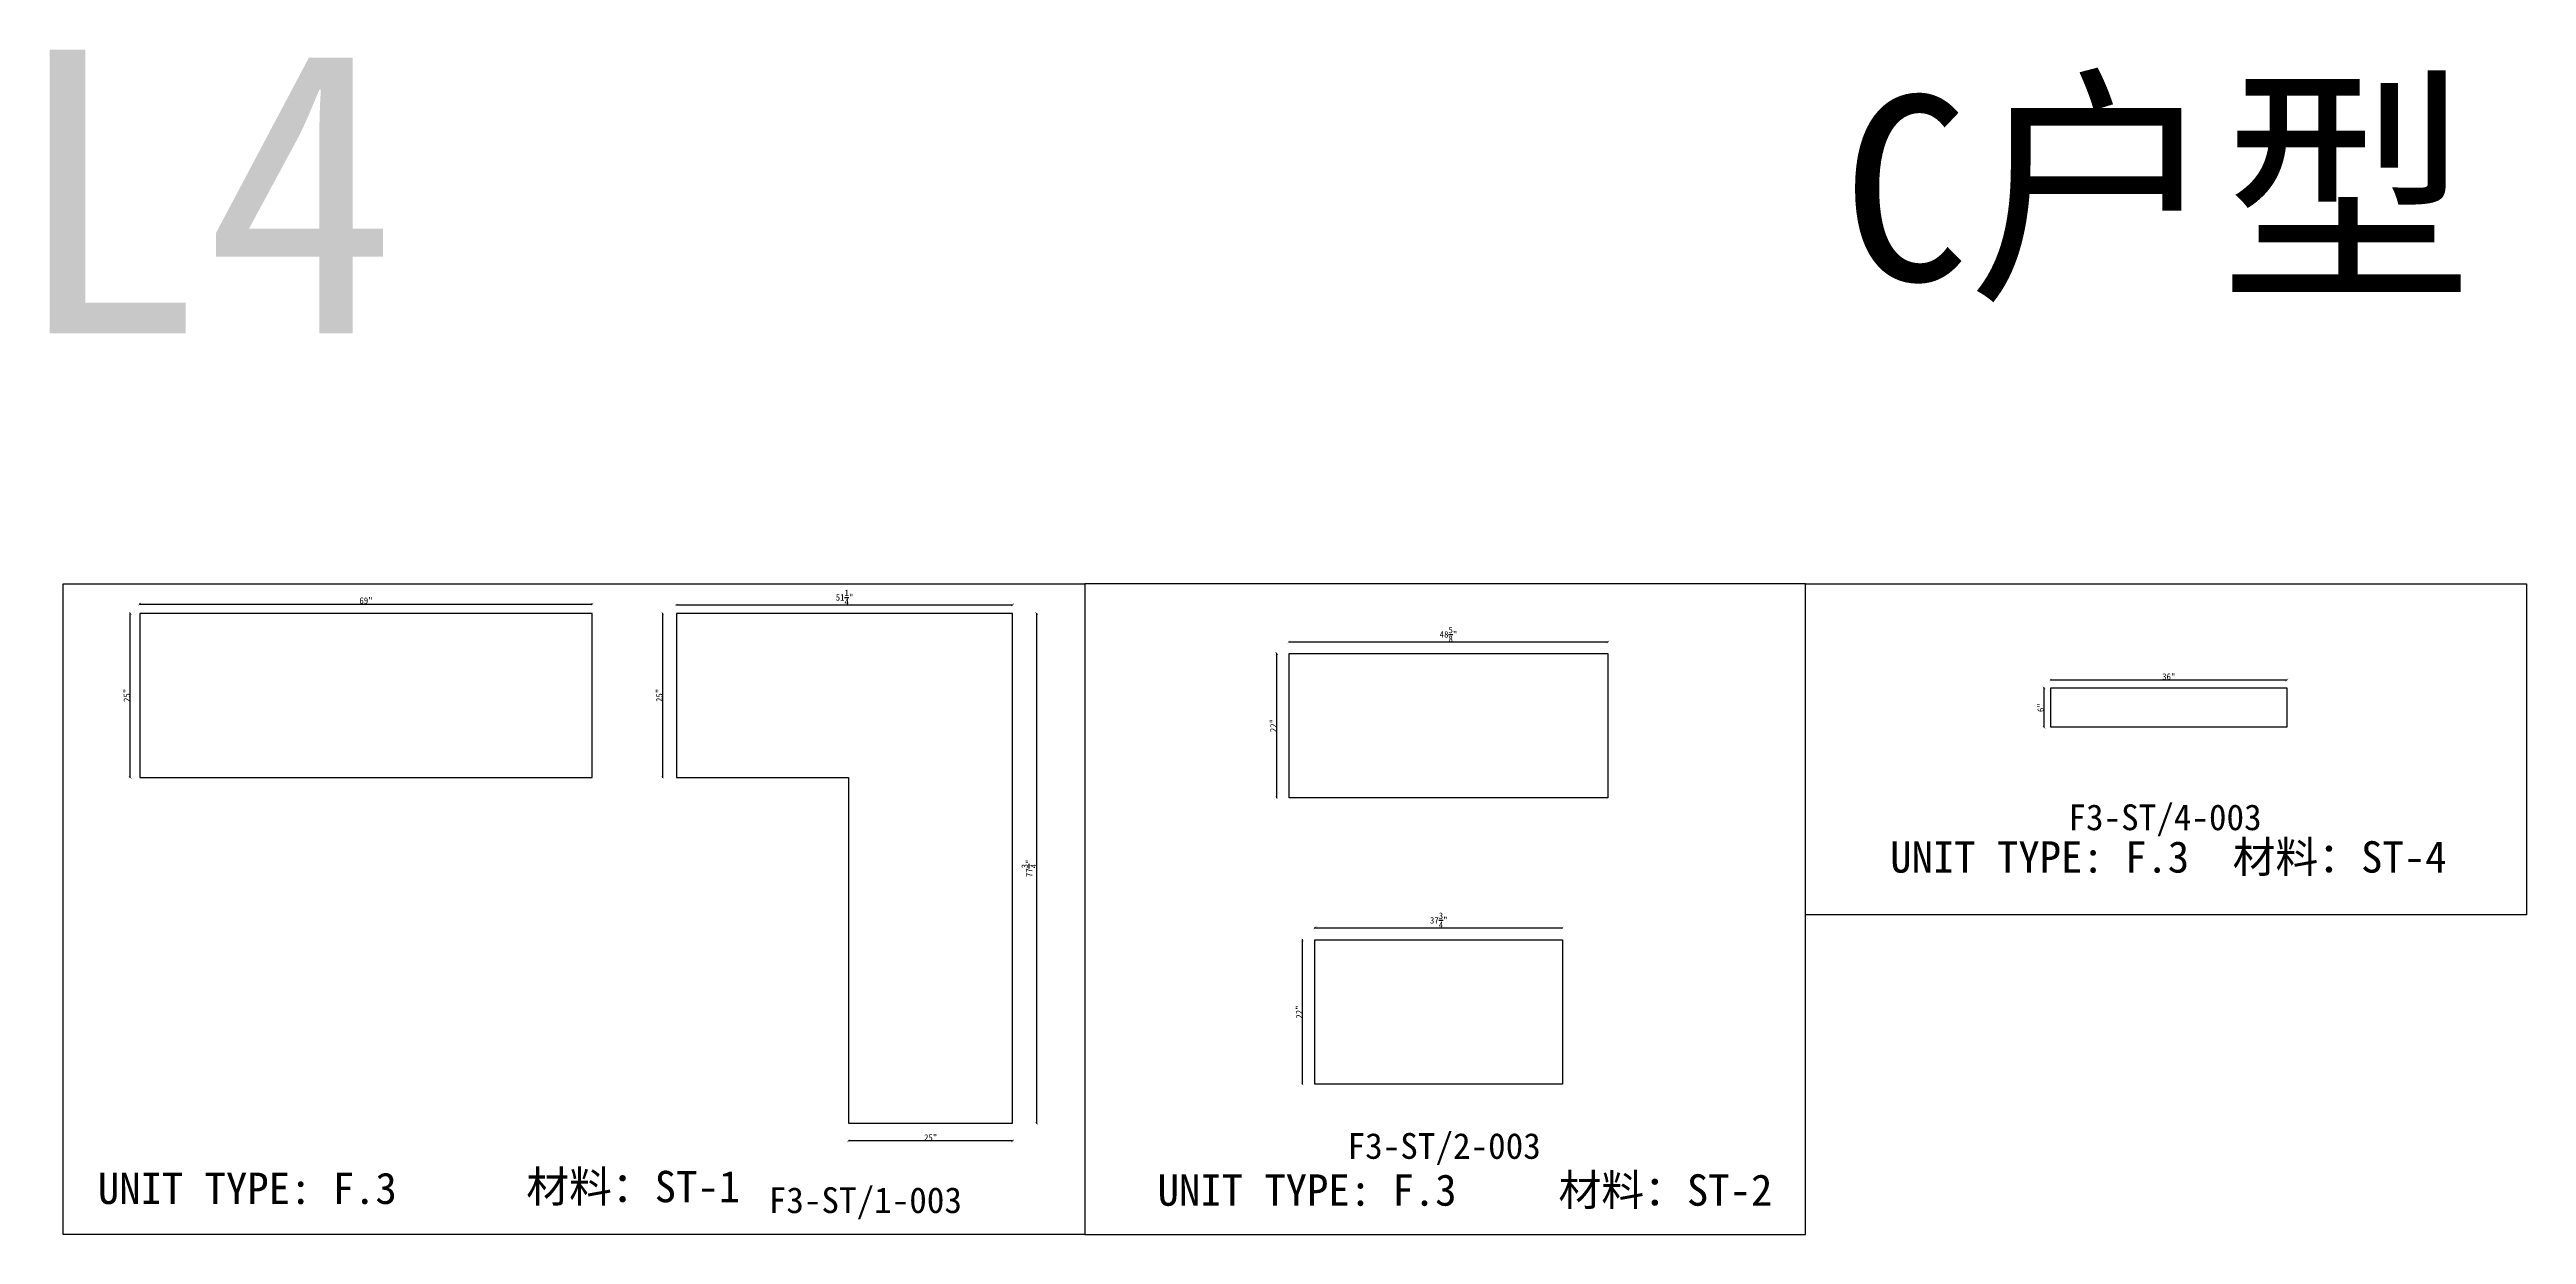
# Model space of a CAD drawing. Header units: millimetres. Extents: x -46966 to 138077, y -48408 to 2116.
# Drawn here: x 79015 to 88608, y -2473 to 2116 of the extents above; entities that cross this region are included whole.
import ezdxf
from ezdxf.enums import TextEntityAlignment as Align

# ---------------------------------------------------------------- set-up
doc = ezdxf.new("R2010")
doc.units = ezdxf.units.MM
doc.layers.add('PART_NUMBER', color=3, linetype='Continuous')
doc.styles.add('样式 1', font='')
doc.styles.get('样式 1').set_extended_font_data('NSimSun')
doc.dimstyles.new('副本 ISO-25', dxfattribs={"dimtxt": 25, "dimasz": 10, "dimexe": 1.5, "dimexo": 0.5, "dimtad": 1, "dimlfac": 0.03937, "dimlunit": 5, "dimtxsty": '样式 1', "dimblk": 'ARCHTICK', "dimcen": 2.5, "dimclrd": 256, "dimclrt": 1, "dimazin": 3, "dimtfac": 1, "dimtmove": 0, "dimatfit": 3, "dimfxlon": 1})

msp = doc.modelspace()

# ---------------------------------------------------------------- texts
at = {"style": '样式 1'}
for s, height, p in [('L4', 1098.6712, (78866.698, 1017.654)), ('C户型', 716.2262, (85958.724, 1221.173)), ('UNIT TYPE: F.3', 121.5865, (86143.707, -1071.636)), ('材料：ST-4', 121.5865, (87469.988, -1071.636)), ('UNIT TYPE: F.3', 121.5865, (79201.781, -2355.026)), ('材料：ST-1', 121.5865, (80861.068, -2348.371)), ('UNIT TYPE: F.3', 121.5865, (83306.192, -2361.804)), ('材料：ST-2', 121.5865, (84858.916, -2361.804))]:
    msp.add_text(s, height=height, dxfattribs=at).set_placement(p)
at = {"layer": 'PART_NUMBER', "color": 3, "style": '样式 1'}
for s, p in [('F3-ST/4-003', (87208.167, -857.31)), ('F3-ST/2-003', (84416.292, -2130.33)), ('F3-ST/1-003', (82174.411, -2340.33))]:
    msp.add_text(s, height=100, dxfattribs=at).set_placement(p, align=Align.MIDDLE_CENTER)

# ---------------------------------------------------------------- blocks, each defined once
blk = doc.blocks.new('_ArchTick')
at = {"color": 0, "linetype": 'ByBlock', "const_width": 0.15}
blk.add_lwpolyline([(-0.5, -0.5), (0.5, 0.5)], dxfattribs=at)
blk = doc.blocks.new('*D1465')
at = {"color": 0, "lineweight": -2, "transparency": 16777216}
for p, q in [((79328.1, -67.7), (79325.6, -67.7)), ((79328.1, -702.7), (79325.6, -702.7))]:
    blk.add_line(p, q, dxfattribs=at)
at = {"lineweight": -2, "transparency": 16777216}
blk.add_line((79327.1, -702.7), (79327.1, -67.7), dxfattribs=at)
at = {"layer": 'Defpoints', "color": 0, "transparency": 16777216}
for p in [(79327.1, -67.7), (79364.1, -67.7), (79364.1, -702.7)]:
    blk.add_point(p, dxfattribs=at)
at = {"lineweight": -2, "transparency": 16777216, "xscale": 10, "yscale": 10, "zscale": 10}
for p, rotation in [((79327.1, -67.7), 90), ((79327.1, -702.7), 270)]:
    blk.add_blockref('_ArchTick', p, dxfattribs=dict(at, rotation=rotation))
at = {"color": 1, "transparency": 16777216, "insert": (79314, -385.2), "char_height": 25, "attachment_point": 5, "rotation": 90, "style": '样式 1'}
blk.add_mtext('\\A1;25"', dxfattribs=at)
blk = doc.blocks.new('*D1466')
at = {"color": 0, "lineweight": -2, "transparency": 16777216}
for p, q in [((79364.1, -32.3), (79364.1, -29.8)), ((81116.7, -32.3), (81116.7, -29.8))]:
    blk.add_line(p, q, dxfattribs=at)
at = {"lineweight": -2, "transparency": 16777216}
blk.add_line((79364.1, -31.3), (81116.7, -31.3), dxfattribs=at)
at = {"layer": 'Defpoints', "color": 0, "transparency": 16777216}
for p in [(79364.1, -67.7), (81116.7, -31.3), (81116.7, -67.7)]:
    blk.add_point(p, dxfattribs=at)
at = {"lineweight": -2, "transparency": 16777216, "xscale": 10, "yscale": 10, "zscale": 10, "rotation": 180}
blk.add_blockref('_ArchTick', (79364.1, -31.3), dxfattribs=at)
at = {"lineweight": -2, "transparency": 16777216, "xscale": 10, "yscale": 10, "zscale": 10}
blk.add_blockref('_ArchTick', (81116.7, -31.3), dxfattribs=at)
at = {"color": 1, "transparency": 16777216, "insert": (80240.4, -18.2), "char_height": 25, "attachment_point": 5, "style": '样式 1'}
blk.add_mtext('\\A1;69"', dxfattribs=at)
blk = doc.blocks.new('*D1467')
at = {"color": 0, "lineweight": -2, "transparency": 16777216}
for p, q in [((81443, -35.5), (81443, -33)), ((82744.7, -35.5), (82744.7, -33))]:
    blk.add_line(p, q, dxfattribs=at)
at = {"lineweight": -2, "transparency": 16777216}
blk.add_line((81443, -34.5), (82744.7, -34.5), dxfattribs=at)
at = {"layer": 'Defpoints', "color": 0, "transparency": 16777216}
for p in [(81443, -67.7), (82744.7, -34.5), (82744.7, -67.7)]:
    blk.add_point(p, dxfattribs=at)
at = {"lineweight": -2, "transparency": 16777216, "xscale": 10, "yscale": 10, "zscale": 10, "rotation": 180}
blk.add_blockref('_ArchTick', (81443, -34.5), dxfattribs=at)
at = {"lineweight": -2, "transparency": 16777216, "xscale": 10, "yscale": 10, "zscale": 10}
blk.add_blockref('_ArchTick', (82744.7, -34.5), dxfattribs=at)
at = {"color": 1, "transparency": 16777216, "insert": (82093.8, -5.5), "char_height": 25, "attachment_point": 5, "style": '样式 1'}
blk.add_mtext('\\A1;51{\\H1x;\\S1/4;}"', dxfattribs=at)
blk = doc.blocks.new('*D1468')
at = {"color": 0, "lineweight": -2, "transparency": 16777216}
for p, q in [((81390.5, -67.7), (81388, -67.7)), ((81390.5, -702.7), (81388, -702.7))]:
    blk.add_line(p, q, dxfattribs=at)
at = {"lineweight": -2, "transparency": 16777216}
blk.add_line((81389.5, -702.7), (81389.5, -67.7), dxfattribs=at)
at = {"layer": 'Defpoints', "color": 0, "transparency": 16777216}
for p in [(81389.5, -67.7), (81443, -67.7), (81443, -702.7)]:
    blk.add_point(p, dxfattribs=at)
at = {"lineweight": -2, "transparency": 16777216, "xscale": 10, "yscale": 10, "zscale": 10}
for p, rotation in [((81389.5, -67.7), 90), ((81389.5, -702.7), 270)]:
    blk.add_blockref('_ArchTick', p, dxfattribs=dict(at, rotation=rotation))
at = {"color": 1, "transparency": 16777216, "insert": (81376.4, -385.2), "char_height": 25, "attachment_point": 5, "rotation": 90, "style": '样式 1'}
blk.add_mtext('\\A1;25"', dxfattribs=at)
blk = doc.blocks.new('*D1469')
at = {"color": 0, "lineweight": -2, "transparency": 16777216}
for p, q in [((82109.7, -2109.9), (82109.7, -2112.4)), ((82744.7, -2109.9), (82744.7, -2112.4))]:
    blk.add_line(p, q, dxfattribs=at)
at = {"lineweight": -2, "transparency": 16777216}
blk.add_line((82744.7, -2110.9), (82109.7, -2110.9), dxfattribs=at)
at = {"layer": 'Defpoints', "color": 0, "transparency": 16777216}
for p in [(82109.7, -2042.5), (82744.7, -2042.5), (82109.7, -2110.9)]:
    blk.add_point(p, dxfattribs=at)
at = {"lineweight": -2, "transparency": 16777216, "xscale": 10, "yscale": 10, "zscale": 10, "rotation": 180}
blk.add_blockref('_ArchTick', (82109.7, -2110.9), dxfattribs=at)
at = {"lineweight": -2, "transparency": 16777216, "xscale": 10, "yscale": 10, "zscale": 10}
blk.add_blockref('_ArchTick', (82744.7, -2110.9), dxfattribs=at)
at = {"color": 1, "transparency": 16777216, "insert": (82427.2, -2097.8), "char_height": 25, "attachment_point": 5, "style": '样式 1'}
blk.add_mtext('\\A1;25"', dxfattribs=at)
blk = doc.blocks.new('*D1470')
at = {"color": 0, "lineweight": -2, "transparency": 16777216}
for p, q in [((82836.9, -67.7), (82839.4, -67.7)), ((82836.9, -2042.5), (82839.4, -2042.5))]:
    blk.add_line(p, q, dxfattribs=at)
at = {"lineweight": -2, "transparency": 16777216}
blk.add_line((82837.9, -2042.5), (82837.9, -67.7), dxfattribs=at)
at = {"layer": 'Defpoints', "color": 0, "transparency": 16777216}
for p in [(82744.7, -67.7), (82837.9, -67.7), (82744.7, -2042.5)]:
    blk.add_point(p, dxfattribs=at)
at = {"lineweight": -2, "transparency": 16777216, "xscale": 10, "yscale": 10, "zscale": 10}
for p, rotation in [((82837.9, -67.7), 90), ((82837.9, -2042.5), 270)]:
    blk.add_blockref('_ArchTick', p, dxfattribs=dict(at, rotation=rotation))
at = {"color": 1, "transparency": 16777216, "insert": (82808.8, -1055.1), "char_height": 25, "attachment_point": 5, "rotation": 90, "style": '样式 1'}
blk.add_mtext('\\A1;77{\\H1x;\\S3/4;}"', dxfattribs=at)
blk = doc.blocks.new('*D1471')
at = {"color": 0, "lineweight": -2, "transparency": 16777216}
for p, q in [((83815.2, -179.2), (83815.2, -176.7)), ((85050.3, -179.2), (85050.3, -176.7))]:
    blk.add_line(p, q, dxfattribs=at)
at = {"lineweight": -2, "transparency": 16777216}
blk.add_line((83815.2, -178.2), (85050.3, -178.2), dxfattribs=at)
at = {"layer": 'Defpoints', "color": 0, "transparency": 16777216}
for p in [(85050.3, -178.2), (83815.2, -222.7), (85050.3, -222.7)]:
    blk.add_point(p, dxfattribs=at)
at = {"lineweight": -2, "transparency": 16777216, "xscale": 10, "yscale": 10, "zscale": 10, "rotation": 180}
blk.add_blockref('_ArchTick', (83815.2, -178.2), dxfattribs=at)
at = {"lineweight": -2, "transparency": 16777216, "xscale": 10, "yscale": 10, "zscale": 10}
blk.add_blockref('_ArchTick', (85050.3, -178.2), dxfattribs=at)
at = {"color": 1, "transparency": 16777216, "insert": (84432.8, -149.1), "char_height": 25, "attachment_point": 5, "style": '样式 1'}
blk.add_mtext('\\A1;48{\\H1x;\\S5/8;}"', dxfattribs=at)
blk = doc.blocks.new('*D1472')
at = {"color": 0, "lineweight": -2, "transparency": 16777216}
for p, q in [((83768.5, -222.7), (83766, -222.7)), ((83768.5, -781.5), (83766, -781.5))]:
    blk.add_line(p, q, dxfattribs=at)
at = {"lineweight": -2, "transparency": 16777216}
blk.add_line((83767.5, -781.5), (83767.5, -222.7), dxfattribs=at)
at = {"layer": 'Defpoints', "color": 0, "transparency": 16777216}
for p in [(83767.5, -222.7), (83815.2, -222.7), (83815.2, -781.5)]:
    blk.add_point(p, dxfattribs=at)
at = {"lineweight": -2, "transparency": 16777216, "xscale": 10, "yscale": 10, "zscale": 10}
for p, rotation in [((83767.5, -222.7), 90), ((83767.5, -781.5), 270)]:
    blk.add_blockref('_ArchTick', p, dxfattribs=dict(at, rotation=rotation))
at = {"color": 1, "transparency": 16777216, "insert": (83754.4, -502.1), "char_height": 25, "attachment_point": 5, "rotation": 90, "style": '样式 1'}
blk.add_mtext('\\A1;22"', dxfattribs=at)
blk = doc.blocks.new('*D1473')
at = {"color": 0, "lineweight": -2, "transparency": 16777216}
for p, q in [((83915.8, -1286.4), (83915.8, -1283.9)), ((84874.6, -1286.4), (84874.6, -1283.9))]:
    blk.add_line(p, q, dxfattribs=at)
at = {"lineweight": -2, "transparency": 16777216}
blk.add_line((83915.8, -1285.4), (84874.6, -1285.4), dxfattribs=at)
at = {"layer": 'Defpoints', "color": 0, "transparency": 16777216}
for p in [(83915.8, -1332.3), (84874.6, -1285.4), (84874.6, -1332.3)]:
    blk.add_point(p, dxfattribs=at)
at = {"lineweight": -2, "transparency": 16777216, "xscale": 10, "yscale": 10, "zscale": 10, "rotation": 180}
blk.add_blockref('_ArchTick', (83915.8, -1285.4), dxfattribs=at)
at = {"lineweight": -2, "transparency": 16777216, "xscale": 10, "yscale": 10, "zscale": 10}
blk.add_blockref('_ArchTick', (84874.6, -1285.4), dxfattribs=at)
at = {"color": 1, "transparency": 16777216, "insert": (84395.2, -1256.4), "char_height": 25, "attachment_point": 5, "style": '样式 1'}
blk.add_mtext('\\A1;37{\\H1x;\\S3/4;}"', dxfattribs=at)
blk = doc.blocks.new('*D1474')
at = {"color": 0, "lineweight": -2, "transparency": 16777216}
for p, q in [((83868.7, -1332.3), (83866.2, -1332.3)), ((83868.7, -1891.1), (83866.2, -1891.1))]:
    blk.add_line(p, q, dxfattribs=at)
at = {"lineweight": -2, "transparency": 16777216}
blk.add_line((83867.7, -1891.1), (83867.7, -1332.3), dxfattribs=at)
at = {"layer": 'Defpoints', "color": 0, "transparency": 16777216}
for p in [(83867.7, -1332.3), (83915.8, -1332.3), (83915.8, -1891.1)]:
    blk.add_point(p, dxfattribs=at)
at = {"lineweight": -2, "transparency": 16777216, "xscale": 10, "yscale": 10, "zscale": 10}
for p, rotation in [((83867.7, -1332.3), 90), ((83867.7, -1891.1), 270)]:
    blk.add_blockref('_ArchTick', p, dxfattribs=dict(at, rotation=rotation))
at = {"color": 1, "transparency": 16777216, "insert": (83854.6, -1611.7), "char_height": 25, "attachment_point": 5, "rotation": 90, "style": '样式 1'}
blk.add_mtext('\\A1;22"', dxfattribs=at)
blk = doc.blocks.new('*D1512')
at = {"color": 0, "lineweight": -2, "transparency": 16777216}
for p, q in [((86765.4, -326.6), (86765.4, -324.1)), ((87679.8, -326.6), (87679.8, -324.1))]:
    blk.add_line(p, q, dxfattribs=at)
at = {"lineweight": -2, "transparency": 16777216}
blk.add_line((86765.4, -325.6), (87679.8, -325.6), dxfattribs=at)
at = {"layer": 'Defpoints', "color": 0, "transparency": 16777216}
for p in [(86765.4, -356.5), (87679.8, -325.6), (87679.8, -356.5)]:
    blk.add_point(p, dxfattribs=at)
at = {"lineweight": -2, "transparency": 16777216, "xscale": 10, "yscale": 10, "zscale": 10, "rotation": 180}
blk.add_blockref('_ArchTick', (86765.4, -325.6), dxfattribs=at)
at = {"lineweight": -2, "transparency": 16777216, "xscale": 10, "yscale": 10, "zscale": 10}
blk.add_blockref('_ArchTick', (87679.8, -325.6), dxfattribs=at)
at = {"color": 1, "transparency": 16777216, "insert": (87222.6, -312.5), "char_height": 25, "attachment_point": 5, "style": '样式 1'}
blk.add_mtext('\\A1;36"', dxfattribs=at)
blk = doc.blocks.new('*D1513')
at = {"color": 0, "lineweight": -2, "transparency": 16777216}
for p, q in [((86740.6, -356.5), (86738.1, -356.5)), ((86740.6, -508.9), (86738.1, -508.9))]:
    blk.add_line(p, q, dxfattribs=at)
at = {"lineweight": -2, "transparency": 16777216}
blk.add_line((86739.6, -508.9), (86739.6, -356.5), dxfattribs=at)
at = {"layer": 'Defpoints', "color": 0, "transparency": 16777216}
for p in [(86739.6, -356.5), (86765.4, -356.5), (86765.4, -508.9)]:
    blk.add_point(p, dxfattribs=at)
at = {"lineweight": -2, "transparency": 16777216, "xscale": 10, "yscale": 10, "zscale": 10}
for p, rotation in [((86739.6, -356.5), 90), ((86739.6, -508.9), 270)]:
    blk.add_blockref('_ArchTick', p, dxfattribs=dict(at, rotation=rotation))
at = {"color": 1, "transparency": 16777216, "insert": (86726.4, -432.7), "char_height": 25, "attachment_point": 5, "rotation": 90, "style": '样式 1'}
blk.add_mtext('\\A1;6"', dxfattribs=at)

# ---------------------------------------------------------------- dimensions: what is measured, and where the dimension line sits
for base, p1, p2, picture, middle in [((82744.72, -34.536), (81442.97, -67.669), (82744.72, -67.669), '*D1467', (82093.845, -5.513)), ((81116.675, -31.339), (79364.075, -67.669), (81116.675, -67.669), '*D1466', (80240.375, -18.214)), ((85050.32, -178.193), (83815.245, -222.721), (85050.32, -222.721), '*D1471', (84432.782, -149.099)), ((87679.799, -325.643), (86765.399, -356.479), (87679.799, -356.479), '*D1512', (87222.599, -312.518)), ((84874.64, -1285.449), (83915.79, -1332.306), (84874.64, -1332.306), '*D1473', (84395.215, -1256.355)), ((82109.72, -2110.935), (82744.72, -2042.519), (82109.72, -2042.519), '*D1469', (82427.22, -2097.81))]:
    dim = msp.add_linear_dim(base=base, p1=p1, p2=p2, dimstyle='副本 ISO-25')
    dim.commit()
    dim.dimension.update_dxf_attribs({"geometry": picture, "text_midpoint": middle})
for base, p1, p2, picture, middle in [((79327.135, -67.669), (79364.075, -702.669), (79364.075, -67.669), '*D1465', (79314.01, -385.169)), ((81389.525, -67.669), (81442.97, -702.669), (81442.97, -67.669), '*D1468', (81376.4, -385.169)), ((82837.942, -67.669), (82744.72, -2042.519), (82744.72, -67.669), '*D1470', (82808.849, -1055.094)), ((83767.482, -222.721), (83815.245, -781.521), (83815.245, -222.721), '*D1472', (83754.357, -502.121)), ((86739.564, -356.479), (86765.399, -508.879), (86765.399, -356.479), '*D1513', (86726.439, -432.679)), ((83867.681, -1332.306), (83915.79, -1891.106), (83915.79, -1332.306), '*D1474', (83854.556, -1611.706))]:
    dim = msp.add_linear_dim(base=base, p1=p1, p2=p2, angle=90, dimstyle='副本 ISO-25')
    dim.commit()
    dim.dimension.update_dxf_attribs({"geometry": picture, "text_midpoint": middle})

# ---------------------------------------------------------------- linework, layer by layer
at = {"color": 1}
for points in [[(79067.324, 47.257), (83024.205, 47.257), (83024.205, -2473.161), (79067.324, -2473.161)], [(83024.205, -2473.161), (85816.08, -2473.161), (85816.08, 47.257), (83024.205, 47.257)], [(85816.08, 47.257), (88607.954, 47.257), (88607.954, -1235.14), (85816.08, -1235.14)]]:
    msp.add_lwpolyline(points, close=True, dxfattribs=at)
for points in [[(79364.075, -702.669), (81116.675, -702.669), (81116.675, -67.669), (79364.075, -67.669)], [(82744.72, -67.669), (81442.97, -67.669), (81442.97, -702.669), (82109.72, -702.669), (82109.72, -2042.519), (82744.72, -2042.519)], [(83815.245, -222.721), (85050.32, -222.721), (85050.32, -781.521), (83815.245, -781.521)], [(86765.399, -356.479), (87679.799, -356.479), (87679.799, -508.879), (86765.399, -508.879)], [(83915.79, -1332.306), (84874.64, -1332.306), (84874.64, -1891.106), (83915.79, -1891.106)]]:
    msp.add_lwpolyline(points, close=True)

msp.set_redraw_order([(e.dxf.handle, doc.entitydb.next_handle()) for e in msp.query("TEXT MTEXT ATTDEF DIMENSION ARC_DIMENSION")])  # texts and dimensions are drawn at this point

doc.saveas('drawing.dxf')
